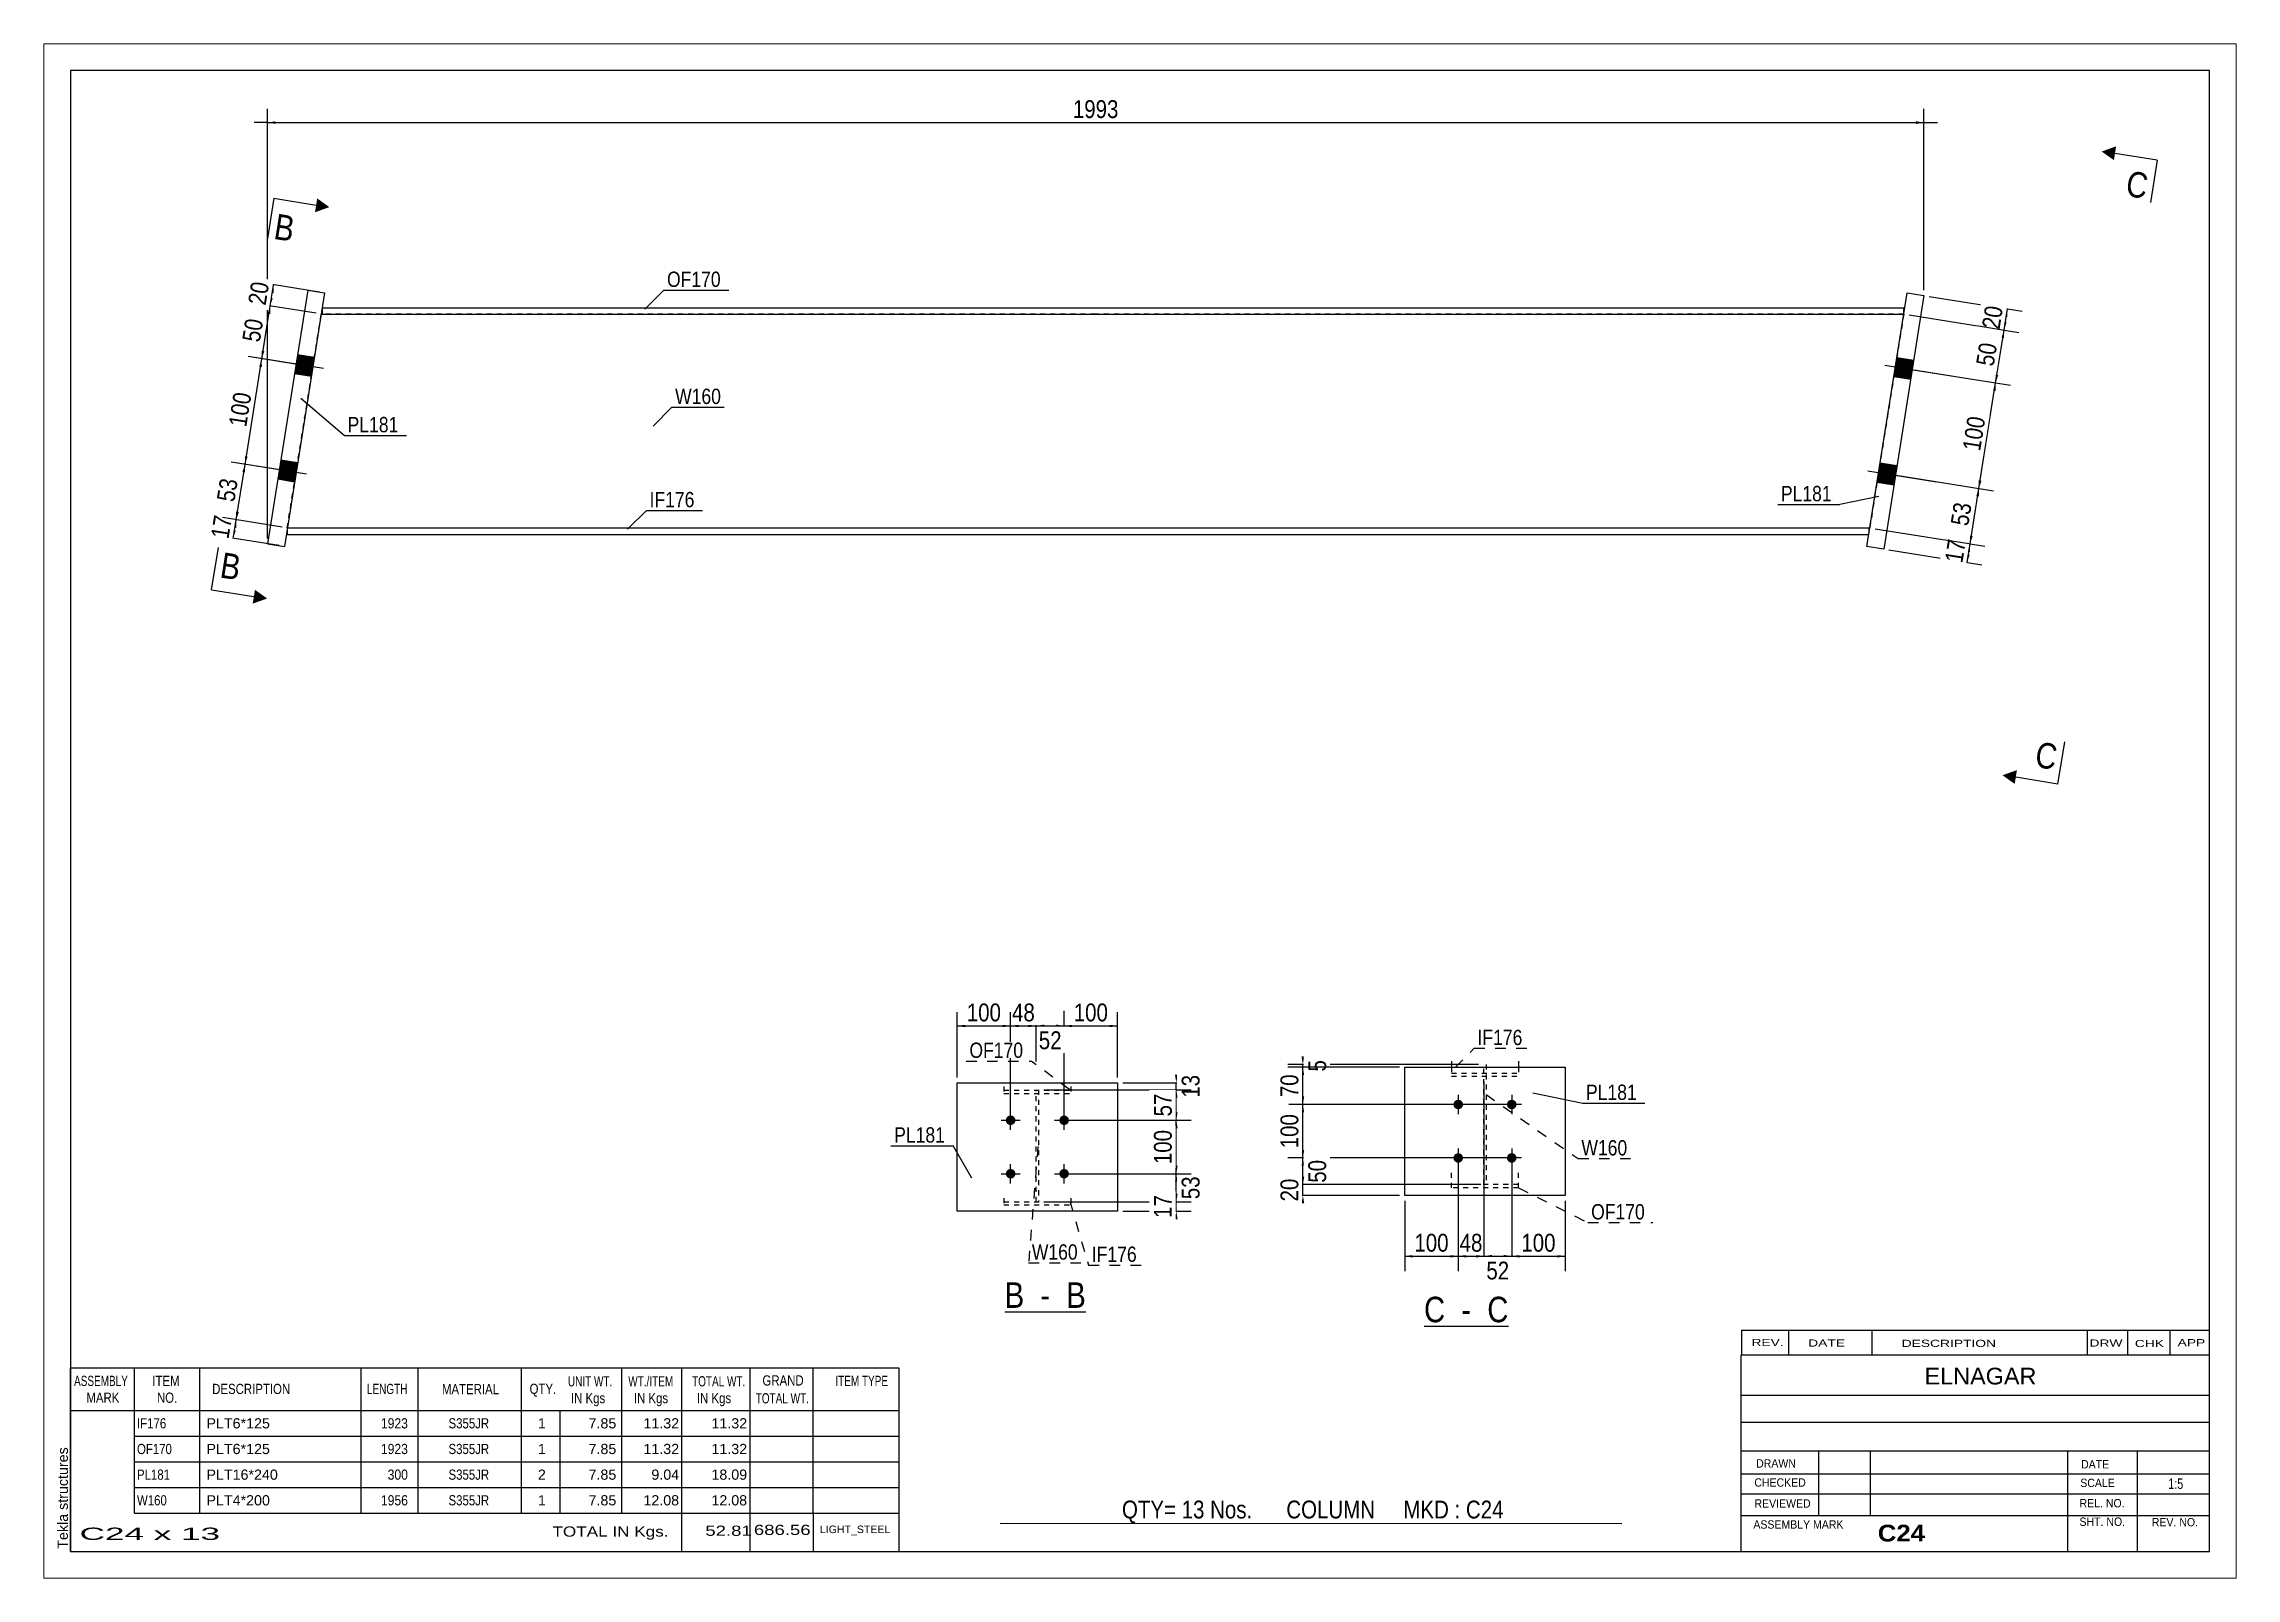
# Paper-space layout 'Layout1' of a CAD drawing. Header units: millimetres. Extents: x 0 to 410, y 0 to 287.
# The model-space entities are those that its viewports show. They can reach past a viewport. Long polylines and large blocks are cut down to what shows.
import ezdxf

# ---------------------------------------------------------------- set-up
doc = ezdxf.new("R2010")
doc.units = ezdxf.units.MM
doc.linetypes.add('DXK_LINE_DOT1', pattern=[1.8814, 0.9407, -0.9407])
doc.linetypes.add('DXK_LINE_DOT2', pattern=[3.9198, 1.9599, -1.9599])
doc.layers.add('Viewport layer', color=7, linetype='Continuous', plot=False)
doc.styles.add('Arial', font='ARIAL.TTF', dxfattribs={"height": 0.2})
doc.styles.add('Arial Bold', font='ARIALBD.TTF', dxfattribs={"height": 0.2})
doc.styles.add('Arial Narrow', font='ARIALN.TTF', dxfattribs={"height": 0.2})

# ---------------------------------------------------------------- blocks, each defined once
blk = doc.blocks.new('Unknown-623536278-1210')
at = {"color": 5, "linetype": 'Continuous'}
for p, q in [((163.91, 85.55), (-236.09, 85.55)), ((-236.09, 85.55), (-236.09, -191.45)), ((163.91, -191.45), (163.91, 85.55)), ((-236.09, -191.45), (163.91, -191.45))]:
    blk.add_line(p, q, dxfattribs=at)
at = {"color": 174, "linetype": 'Continuous', "style": 'Arial'}
blk.add_text('Tekla structures', height=1.9102, rotation=90, dxfattribs=at).set_placement((-236.59, -190.95))
blk = doc.blocks.new('Unknown-623536278-13 - 1519')
at = {"color": 7, "linetype": 'Continuous'}
blk.add_line((-61.39, -146.64), (-46.22, -146.64), dxfattribs=at)
at = {"color": 0, "linetype": 'Continuous'}
blk.add_wipeout([(-57.74, -145.89), (-57.74, -140.89), (-61.39, -140.89), (-61.39, -145.89)], dxfattribs=at)
blk.add_wipeout([(-51.37, -145.89), (-51.37, -140.89), (-56.24, -140.89), (-56.24, -145.89)], dxfattribs=at)
at = {"color": 6, "linetype": 'Continuous', "style": 'Arial Narrow'}
for s, height, p in [('B', 4.77, (-61.39, -145.89)), (' - ', 4.772, (-56.24, -145.89))]:
    blk.add_text(s, height=height, dxfattribs=at).set_placement(p)
at = {"color": 0, "linetype": 'Continuous'}
blk.add_wipeout([(-46.22, -145.89), (-46.22, -140.89), (-49.87, -140.89), (-49.87, -145.89)], dxfattribs=at)
at = {"color": 6, "linetype": 'Continuous', "style": 'Arial Narrow'}
blk.add_text('B', height=4.77, dxfattribs=at).set_placement((-49.87, -145.89))
blk = doc.blocks.new('Unknown-623536278-14 - 1638')
at = {"color": 7, "linetype": 'Continuous'}
blk.add_line((17.03, -149.33), (32.81, -149.33), dxfattribs=at)
at = {"color": 0, "linetype": 'Continuous'}
blk.add_wipeout([(20.99, -148.58), (20.99, -143.58), (17.03, -143.58), (17.03, -148.58)], dxfattribs=at)
blk.add_wipeout([(27.36, -148.58), (27.36, -143.58), (22.49, -143.58), (22.49, -148.58)], dxfattribs=at)
at = {"color": 6, "linetype": 'Continuous', "style": 'Arial Narrow'}
for s, height, p in [('C', 4.77, (17.03, -148.58)), (' - ', 4.772, (22.49, -148.58))]:
    blk.add_text(s, height=height, dxfattribs=at).set_placement(p)
at = {"color": 0, "linetype": 'Continuous'}
blk.add_wipeout([(32.81, -148.58), (32.81, -143.58), (28.86, -143.58), (28.86, -148.58)], dxfattribs=at)
at = {"color": 6, "linetype": 'Continuous', "style": 'Arial Narrow'}
blk.add_text('C', height=4.77, dxfattribs=at).set_placement((28.86, -148.58))
blk = doc.blocks.new('Bolt-623536278-1339 - 1337')
at = {"linetype": 'Continuous'}
for points in [[(-193.65, 32.4), (-194.22, 28.85), (-191.06, 28.35), (-190.49, 31.9)], [(-193.65, 32.4), (-194.22, 28.85), (-191.06, 28.35), (-190.49, 31.9)], [(-196.79, 12.65), (-197.36, 9.1), (-194.2, 8.59), (-193.63, 12.15)], [(-196.79, 12.65), (-197.36, 9.1), (-194.2, 8.59), (-193.63, 12.15)]]:
    blk.add_hatch(color=3, dxfattribs=at).paths.add_polyline_path(points)
at = {"color": 3, "linetype": 'Continuous'}
for p, q in [((-188.8, 29.81), (-201.64, 31.85)), ((-188.8, 29.81), (-201.64, 31.85)), ((-191.06, 28.35), (-194.22, 28.85)), ((-191.06, 28.35), (-194.22, 28.85)), ((-190.49, 31.9), (-193.65, 32.4)), ((-190.49, 31.9), (-193.65, 32.4)), ((-193.63, 12.15), (-196.79, 12.65)), ((-193.63, 12.15), (-196.79, 12.65)), ((-191.94, 10.06), (-204.78, 12.1)), ((-191.94, 10.06), (-204.78, 12.1)), ((-194.2, 8.59), (-197.36, 9.1)), ((-194.2, 8.59), (-197.36, 9.1))]:
    blk.add_line(p, q, dxfattribs=at)
blk = doc.blocks.new('Bolt-623536278-1340 - 1337')
at = {"linetype": 'Continuous'}
for points in [[(105.45, 31.9), (104.89, 28.35), (108.05, 27.84), (108.61, 31.4)], [(105.45, 31.9), (104.89, 28.35), (108.05, 27.84), (108.61, 31.4)], [(102.31, 12.15), (101.75, 8.59), (104.91, 8.09), (105.47, 11.65)], [(102.31, 12.15), (101.75, 8.59), (104.91, 8.09), (105.47, 11.65)]]:
    blk.add_hatch(color=3, dxfattribs=at).paths.add_polyline_path(points)
at = {"color": 3, "linetype": 'Continuous'}
for p, q in [((103.19, 30.44), (116.03, 28.4)), ((103.19, 30.44), (116.03, 28.4)), ((105.45, 31.9), (108.61, 31.4)), ((105.45, 31.9), (108.61, 31.4)), ((104.89, 28.35), (108.05, 27.84)), ((104.89, 28.35), (108.05, 27.84)), ((100.05, 10.69), (112.89, 8.64)), ((100.05, 10.69), (112.89, 8.64)), ((101.75, 8.59), (104.91, 8.09)), ((101.75, 8.59), (104.91, 8.09)), ((102.31, 12.15), (105.47, 11.65)), ((102.31, 12.15), (105.47, 11.65))]:
    blk.add_line(p, q, dxfattribs=at)
blk = doc.blocks.new('Part-623536278-1345 - 1337')
at = {"color": 7, "linetype": 'DXK_LINE_DOT1'}
for p, q in [((-195.57, 0), (-189.2, 40)), ((-44.42, 40), (-189.05, 40)), ((106.74, 40), (-44.32, 40)), ((106.74, 40), (100.38, 0)), ((-195.57, 0), (-44.42, 0)), ((-44.32, 0), (100.22, 0))]:
    blk.add_line(p, q, dxfattribs=at)
at = {"color": 2, "linetype": 'Continuous'}
for p, q in [((-189.05, 40), (-189.2, 40)), ((100.22, 0), (100.38, 0))]:
    blk.add_line(p, q, dxfattribs=at)
blk = doc.blocks.new('Part-623536278-1367 - 1337')
at = {"color": 2, "linetype": 'Continuous'}
for p, q in [((-191.74, 44.45), (-199.27, -2.95)), ((-188.58, 43.95), (-196.11, -3.45)), ((-191.74, 44.45), (-188.58, 43.95)), ((-199.27, -2.95), (-196.11, -3.45))]:
    blk.add_line(p, q, dxfattribs=at)
blk = doc.blocks.new('Part-623536278-1372 - 1337')
at = {"color": 2, "linetype": 'Continuous'}
for p, q in [((99.83, -3.45), (107.37, 43.95)), ((110.53, 43.45), (102.99, -3.96)), ((107.37, 43.95), (110.53, 43.45)), ((102.99, -3.96), (99.83, -3.45))]:
    blk.add_line(p, q, dxfattribs=at)
blk = doc.blocks.new('Part-623536278-1394 - 1337')
at = {"color": 2, "linetype": 'Continuous'}
for p, q in [((-195.57, 0), (-44.42, 0)), ((-195.57, 0), (-195.57, -1.2)), ((-44.32, 0), (100.22, 0)), ((100.22, 0), (100.22, -1)), ((-195.57, -1.2), (-44.42, -1.2)), ((-44.32, -1.2), (100.19, -1.2))]:
    blk.add_line(p, q, dxfattribs=at)
at = {"color": 7, "linetype": 'DXK_LINE_DOT1'}
for p, q in [((100.19, -1.2), (100.22, -1.2)), ((100.22, -1.2), (100.22, -1))]:
    blk.add_line(p, q, dxfattribs=at)
blk = doc.blocks.new('Part-623536278-1416 - 1337')
at = {"color": 7, "linetype": 'DXK_LINE_DOT1'}
for q in [(-189.01, 41.2), (-189.05, 41)]:
    blk.add_line((-189.05, 41.2), q, dxfattribs=at)
at = {"color": 2, "linetype": 'Continuous'}
for p, q in [((-189.01, 41.2), (-44.42, 41.2)), ((-44.32, 41.2), (106.74, 41.2)), ((106.74, 40), (106.74, 41.2)), ((-189.05, 41), (-189.05, 40)), ((-189.05, 40), (-44.42, 40)), ((-44.32, 40), (106.74, 40))]:
    blk.add_line(p, q, dxfattribs=at)
blk = doc.blocks.new('Bolt-623536278-1521 - 1519')
at = {"linetype": 'Continuous'}
for points in [[(-61.18, -110.8, -1), (-59.38, -110.8, -1)], [(-51.18, -110.8, -1), (-49.38, -110.8, -1)], [(-61.18, -120.8, -1), (-59.38, -120.8, -1)], [(-51.18, -120.8, -1), (-49.38, -120.8, -1)]]:
    blk.add_hatch(color=3, dxfattribs=at).paths.add_polyline_path(points)
at = {"color": 3, "linetype": 'Continuous'}
for p, q in [((-60.28, -112.6), (-60.28, -109)), ((-50.28, -112.6), (-50.28, -109)), ((-62.08, -110.8), (-58.48, -110.8)), ((-52.08, -110.8), (-48.48, -110.8)), ((-62.08, -120.8), (-58.48, -120.8)), ((-60.28, -122.6), (-60.28, -119)), ((-52.08, -120.8), (-48.48, -120.8)), ((-50.28, -122.6), (-50.28, -119))]:
    blk.add_line(p, q, dxfattribs=at)
blk = doc.blocks.new('Part-623536278-1526 - 1519')
at = {"color": 7, "linetype": 'DXK_LINE_DOT1'}
for p, q in [((-61.53, -104.48), (-61.53, -105.79)), ((-61.53, -105.19), (-49.03, -105.19)), ((-61.53, -105.79), (-49.03, -105.79)), ((-49.03, -104.48), (-49.03, -105.79))]:
    blk.add_line(p, q, dxfattribs=at)
blk = doc.blocks.new('Part-623536278-1542 - 1519')
at = {"color": 7, "linetype": 'DXK_LINE_DOT1'}
for p, q in [((-55.48, -126.05), (-55.48, -105.09)), ((-55.48, -105.8), (-55.08, -105.8)), ((-55.08, -105.09), (-55.08, -126.05))]:
    blk.add_line(p, q, dxfattribs=at)
blk = doc.blocks.new('Part-623536278-1531 - 1519')
at = {"color": 7, "linetype": 'DXK_LINE_DOT1'}
for p, q in [((-61.53, -125.34), (-61.53, -126.64)), ((-61.53, -126.05), (-49.03, -126.05)), ((-61.53, -126.64), (-49.03, -126.64)), ((-49.03, -125.34), (-49.03, -126.64))]:
    blk.add_line(p, q, dxfattribs=at)
blk = doc.blocks.new('Part-623536278-1537 - 1519')
at = {"color": 2, "linetype": 'Continuous'}
for p, q in [((-70.28, -127.8), (-70.28, -103.8)), ((-70.28, -103.8), (-40.28, -103.8)), ((-40.28, -103.8), (-40.28, -127.8)), ((-40.28, -127.8), (-70.28, -127.8))]:
    blk.add_line(p, q, dxfattribs=at)
blk = doc.blocks.new('Part-623536278-1644 - 1638')
at = {"color": 7, "linetype": 'DXK_LINE_DOT1'}
for p, q in [((22.18, -123.44), (22.18, -120.63)), ((34.68, -122.84), (22.18, -122.84)), ((34.68, -123.44), (34.68, -120.63)), ((34.68, -123.44), (22.18, -123.44))]:
    blk.add_line(p, q, dxfattribs=at)
blk = doc.blocks.new('Part-623536278-1649 - 1638')
at = {"color": 2, "linetype": 'Continuous'}
for p, q in [((22.18, -99.77), (22.18, -100.85)), ((34.68, -99.77), (34.68, -100.85))]:
    blk.add_line(p, q, dxfattribs=at)
at = {"color": 7, "linetype": 'DXK_LINE_DOT1'}
for p, q in [((22.18, -100.85), (22.18, -102.58)), ((22.18, -101.99), (34.68, -101.99)), ((34.68, -100.85), (34.68, -102.58)), ((22.18, -102.58), (34.68, -102.58))]:
    blk.add_line(p, q, dxfattribs=at)
blk = doc.blocks.new('Part-623536278-1654 - 1638')
at = {"color": 2, "linetype": 'Continuous'}
for p, q in [((13.43, -124.85), (13.43, -100.85)), ((13.43, -100.85), (43.43, -100.85)), ((43.43, -100.85), (43.43, -124.85)), ((43.43, -124.85), (13.43, -124.85))]:
    blk.add_line(p, q, dxfattribs=at)
blk = doc.blocks.new('Part-623536278-1660 - 1638')
at = {"color": 7, "linetype": 'DXK_LINE_DOT1'}
for p, q in [((28.23, -122.84), (28.23, -100.37)), ((28.63, -100.37), (28.63, -122.84)), ((28.63, -102.59), (28.23, -102.59))]:
    blk.add_line(p, q, dxfattribs=at)
blk = doc.blocks.new('Bolt-623536278-1661 - 1638')
at = {"linetype": 'Continuous'}
for points in [[(24.33, -107.85, -1), (22.53, -107.85, -1)], [(34.33, -107.85, -1), (32.53, -107.85, -1)], [(24.33, -117.85, -1), (22.53, -117.85, -1)], [(34.33, -117.85, -1), (32.53, -117.85, -1)]]:
    blk.add_hatch(color=3, dxfattribs=at).paths.add_polyline_path(points)
at = {"color": 3, "linetype": 'Continuous'}
for p, q in [((23.43, -106.05), (23.43, -109.65)), ((33.43, -106.05), (33.43, -109.65)), ((25.23, -107.85), (21.63, -107.85)), ((35.23, -107.85), (31.63, -107.85)), ((25.23, -117.85), (21.63, -117.85)), ((23.43, -116.05), (23.43, -119.65)), ((35.23, -117.85), (31.63, -117.85)), ((33.43, -116.05), (33.43, -119.65))]:
    blk.add_line(p, q, dxfattribs=at)
blk = doc.blocks.new('StraightDimension-623536278-3713 - 1337')
at = {"linetype": 'Continuous'}
for points in [[(118.66, -4.43), (119.14, -2.98), (119.16, -4.5)], [(119.08, -5), (118.6, -6.44), (118.58, -4.92)]]:
    blk.add_hatch(color=4, dxfattribs=at).paths.add_polyline_path(points)
at = {"color": 4, "linetype": 'Continuous'}
for p, q in [((101.37, -0.16), (121.91, -3.42)), ((118.6, -6.44), (119.14, -2.98)), ((103.98, -4.11), (121.36, -6.88))]:
    blk.add_line(p, q, dxfattribs=at)
at = {"color": 0}
blk.add_wipeout([(119.17, -1.89), (114.33, -1.12), (113.44, -6.72), (118.28, -7.49)], dxfattribs=at)
at = {"color": 4, "style": 'Arial Narrow'}
blk.add_text('17', height=3.34, rotation=80.9647, dxfattribs=at).set_placement((117.7, -6.68))
blk = doc.blocks.new('StraightDimension-623536278-3299 - 1337')
at = {"linetype": 'Continuous'}
for points in [[(-205.61, 0.08), (-205.12, 1.52), (-205.11, 0)], [(-205.19, -0.49), (-205.67, -1.93), (-205.68, -0.41)]]:
    blk.add_hatch(color=4, dxfattribs=at).paths.add_polyline_path(points)
at = {"color": 4, "linetype": 'Continuous'}
for p, q in [((-196.55, 0.16), (-207.69, 1.93)), ((-205.67, -1.93), (-205.12, 1.52)), ((-197.1, -3.3), (-208.24, -1.53))]:
    blk.add_line(p, q, dxfattribs=at)
at = {"color": 0}
blk.add_wipeout([(-205.1, 2.61), (-209.94, 3.38), (-210.83, -2.21), (-205.99, -2.98)], dxfattribs=at)
at = {"color": 4, "style": 'Arial Narrow'}
blk.add_text('17', height=3.34, rotation=80.9647, dxfattribs=at).set_placement((-206.57, -2.18))
blk = doc.blocks.new('StraightDimension-623536278-3298 - 1337')
at = {"linetype": 'Continuous'}
for points in [[(-203.96, 10.45), (-203.47, 11.89), (-203.46, 10.37)], [(-204.64, 2.96), (-205.12, 1.52), (-205.14, 3.04)]]:
    blk.add_hatch(color=4, dxfattribs=at).paths.add_polyline_path(points)
at = {"color": 4, "linetype": 'Continuous'}
for p, q in [((-194.9, 10.53), (-206.04, 12.3)), ((-205.12, 1.52), (-203.47, 11.89)), ((-196.55, 0.16), (-207.69, 1.93))]:
    blk.add_line(p, q, dxfattribs=at)
at = {"color": 0}
blk.add_wipeout([(-204, 9.53), (-208.84, 10.3), (-209.73, 4.7), (-204.89, 3.93)], dxfattribs=at)
at = {"color": 4, "style": 'Arial Narrow'}
blk.add_text('53', height=3.34, rotation=80.9647, dxfattribs=at).set_placement((-205.47, 4.73))
blk = doc.blocks.new('StraightDimension-623536278-3296 - 1337')
at = {"linetype": 'Continuous'}
for points in [[(-199.25, 40.08), (-198.76, 41.52), (-198.75, 40)], [(-199.85, 33.09), (-200.33, 31.64), (-200.34, 33.16)]]:
    blk.add_hatch(color=4, dxfattribs=at).paths.add_polyline_path(points)
at = {"color": 4, "linetype": 'Continuous'}
for p, q in [((-190.19, 40.16), (-201.33, 41.93)), ((-200.33, 31.64), (-198.76, 41.52)), ((-191.76, 30.28), (-202.9, 32.05))]:
    blk.add_line(p, q, dxfattribs=at)
at = {"color": 0}
blk.add_wipeout([(-199.25, 39.4), (-204.09, 40.17), (-204.98, 34.58), (-200.14, 33.81)], dxfattribs=at)
at = {"color": 4, "style": 'Arial Narrow'}
blk.add_text('50', height=3.34, rotation=80.9647, dxfattribs=at).set_placement((-200.72, 34.61))
blk = doc.blocks.new('StraightDimension-623536278-2637 - 1337')
at = {"linetype": 'Continuous'}
for points in [[(-197.77, 75.57), (-199.27, 75.82), (-197.77, 76.07)], [(109.03, 76.07), (110.53, 75.82), (109.03, 75.57)]]:
    blk.add_hatch(color=4, dxfattribs=at).paths.add_polyline_path(points)
at = {"color": 4, "linetype": 'Continuous'}
for p, q in [((-199.27, -1.95), (-199.27, 78.42)), ((110.53, 44.45), (110.53, 78.42)), ((-199.27, 75.82), (-201.77, 75.82)), ((-199.27, 75.82), (110.53, 75.82)), ((110.53, 75.82), (113.03, 75.82))]:
    blk.add_line(p, q, dxfattribs=at)
at = {"color": 0}
blk.add_wipeout([(-39.41, 75.97), (-39.41, 80.87), (-49.34, 80.87), (-49.34, 75.97)], dxfattribs=at)
at = {"color": 4, "style": 'Arial Narrow'}
blk.add_text('1993', height=3.34, dxfattribs=at).set_placement((-48.64, 76.67))
blk = doc.blocks.new('StraightDimension-623536278-3295 - 1337')
at = {"linetype": 'Continuous'}
for points in [[(-198.62, 44.03), (-198.13, 45.47), (-198.12, 43.95)], [(-198.28, 42.96), (-198.76, 41.52), (-198.77, 43.04)]]:
    blk.add_hatch(color=4, dxfattribs=at).paths.add_polyline_path(points)
at = {"color": 4, "linetype": 'Continuous'}
for p, q in [((-189.56, 44.11), (-200.7, 45.88)), ((-198.76, 41.52), (-198.13, 45.47)), ((-190.19, 40.16), (-201.33, 41.93))]:
    blk.add_line(p, q, dxfattribs=at)
at = {"color": 0}
blk.add_wipeout([(-198.15, 46.32), (-202.99, 47.09), (-203.88, 41.49), (-199.04, 40.72)], dxfattribs=at)
at = {"color": 4, "style": 'Arial Narrow'}
blk.add_text('20', height=3.34, rotation=80.9647, dxfattribs=at).set_placement((-199.62, 41.52))
blk = doc.blocks.new('StraightDimension-623536278-3297 - 1337')
at = {"linetype": 'Continuous'}
for points in [[(-200.82, 30.2), (-200.33, 31.64), (-200.32, 30.12)], [(-202.99, 13.33), (-203.47, 11.89), (-203.49, 13.41)]]:
    blk.add_hatch(color=4, dxfattribs=at).paths.add_polyline_path(points)
at = {"color": 4, "linetype": 'Continuous'}
for p, q in [((-203.47, 11.89), (-200.33, 31.64)), ((-191.76, 30.28), (-202.9, 32.05)), ((-194.9, 10.53), (-206.04, 12.3))]:
    blk.add_line(p, q, dxfattribs=at)
at = {"color": 0}
blk.add_wipeout([(-201.44, 25.64), (-206.28, 26.41), (-207.5, 18.71), (-202.66, 17.94)], dxfattribs=at)
at = {"color": 4, "style": 'Arial Narrow'}
blk.add_text('100', height=3.34, rotation=80.9647, dxfattribs=at).set_placement((-203.25, 18.74))
blk = doc.blocks.new('StraightDimension-623536278-3709 - 1337')
at = {"linetype": 'Continuous'}
for points in [[(125.99, 38.46), (125.51, 37.02), (125.49, 38.54)], [(125.65, 39.52), (126.13, 40.97), (126.14, 39.45)]]:
    blk.add_hatch(color=4, dxfattribs=at).paths.add_polyline_path(points)
at = {"color": 4, "linetype": 'Continuous'}
for p, q in [((111.52, 43.29), (128.9, 40.53)), ((107.73, 39.84), (128.27, 36.58)), ((125.51, 37.02), (126.13, 40.97))]:
    blk.add_line(p, q, dxfattribs=at)
at = {"color": 0}
blk.add_wipeout([(126.12, 41.81), (121.28, 42.58), (120.39, 36.99), (125.23, 36.22)], dxfattribs=at)
at = {"color": 4, "style": 'Arial Narrow'}
blk.add_text('20', height=3.34, rotation=80.9647, dxfattribs=at).set_placement((124.64, 37.02))
blk = doc.blocks.new('StraightDimension-623536278-3710 - 1337')
at = {"linetype": 'Continuous'}
for points in [[(125.02, 35.57), (125.51, 37.02), (125.52, 35.5)], [(124.42, 28.58), (123.93, 27.14), (123.92, 28.66)]]:
    blk.add_hatch(color=4, dxfattribs=at).paths.add_polyline_path(points)
at = {"color": 4, "linetype": 'Continuous'}
for p, q in [((107.73, 39.84), (128.27, 36.58)), ((123.93, 27.14), (125.51, 37.02)), ((106.16, 29.97), (126.7, 26.7))]:
    blk.add_line(p, q, dxfattribs=at)
at = {"color": 0}
blk.add_wipeout([(125.02, 34.9), (120.18, 35.67), (119.29, 30.07), (124.13, 29.3)], dxfattribs=at)
at = {"color": 4, "style": 'Arial Narrow'}
blk.add_text('50', height=3.34, rotation=80.9647, dxfattribs=at).set_placement((123.55, 30.11))
blk = doc.blocks.new('StraightDimension-623536278-3711 - 1337')
at = {"linetype": 'Continuous'}
for points in [[(123.45, 25.7), (123.93, 27.14), (123.95, 25.62)], [(121.28, 8.83), (120.79, 7.39), (120.78, 8.91)]]:
    blk.add_hatch(color=4, dxfattribs=at).paths.add_polyline_path(points)
at = {"color": 4, "linetype": 'Continuous'}
for p, q in [((106.16, 29.97), (126.7, 26.7)), ((120.79, 7.39), (123.93, 27.14)), ((103.02, 10.22), (123.56, 6.95))]:
    blk.add_line(p, q, dxfattribs=at)
at = {"color": 0}
blk.add_wipeout([(122.83, 21.14), (117.99, 21.91), (116.76, 14.21), (121.6, 13.44)], dxfattribs=at)
at = {"color": 4, "style": 'Arial Narrow'}
blk.add_text('100', height=3.34, rotation=80.9647, dxfattribs=at).set_placement((121.02, 14.24))
blk = doc.blocks.new('StraightDimension-623536278-3712 - 1337')
at = {"linetype": 'Continuous'}
for points in [[(120.31, 5.95), (120.79, 7.39), (120.81, 5.87)], [(119.63, -1.54), (119.14, -2.98), (119.13, -1.46)]]:
    blk.add_hatch(color=4, dxfattribs=at).paths.add_polyline_path(points)
at = {"color": 4, "linetype": 'Continuous'}
for p, q in [((103.02, 10.22), (123.56, 6.95)), ((119.14, -2.98), (120.79, 7.39)), ((101.37, -0.16), (121.91, -3.42))]:
    blk.add_line(p, q, dxfattribs=at)
at = {"color": 0}
blk.add_wipeout([(120.27, 5.02), (115.43, 5.79), (114.54, 0.2), (119.38, -0.57)], dxfattribs=at)
at = {"color": 4, "style": 'Arial Narrow'}
blk.add_text('53', height=3.34, rotation=80.9647, dxfattribs=at).set_placement((118.79, 0.23))
blk = doc.blocks.new('StraightDimension-623536278-2905 - 1519')
at = {"linetype": 'Continuous'}
for points in [[(-29.55, -122.3), (-29.3, -120.8), (-29.05, -122.3)], [(-29.05, -124.55), (-29.3, -126.05), (-29.55, -124.55)]]:
    blk.add_hatch(color=4, dxfattribs=at).paths.add_polyline_path(points)
at = {"color": 4, "linetype": 'Continuous'}
for p, q in [((-49.28, -120.8), (-26.7, -120.8)), ((-29.3, -126.05), (-29.3, -120.8)), ((-54.08, -126.05), (-26.7, -126.05))]:
    blk.add_line(p, q, dxfattribs=at)
at = {"color": 0}
blk.add_wipeout([(-24.25, -120.59), (-29.15, -120.59), (-29.15, -126.26), (-24.25, -126.26)], dxfattribs=at)
at = {"color": 4, "style": 'Arial Narrow'}
blk.add_text('53', height=3.34, rotation=90.0002, dxfattribs=at).set_placement((-24.95, -125.56))
blk = doc.blocks.new('StraightDimension-623536278-1545 - 1519')
at = {"linetype": 'Continuous'}
for points in [[(-48.78, -93.4), (-50.28, -93.15), (-48.78, -92.9)], [(-41.78, -92.9), (-40.28, -93.15), (-41.78, -93.4)]]:
    blk.add_hatch(color=4, dxfattribs=at).paths.add_polyline_path(points)
at = {"color": 4, "linetype": 'Continuous'}
for p, q in [((-50.28, -109.8), (-50.28, -90.55)), ((-50.28, -93.15), (-40.28, -93.15)), ((-40.28, -102.8), (-40.28, -90.55))]:
    blk.add_line(p, q, dxfattribs=at)
at = {"color": 0}
blk.add_wipeout([(-41.38, -93), (-41.38, -88.1), (-49.18, -88.1), (-49.18, -93)], dxfattribs=at)
at = {"color": 4, "style": 'Arial Narrow'}
blk.add_text('100', height=3.34, dxfattribs=at).set_placement((-48.48, -92.3))
blk = doc.blocks.new('StraightDimension-623536278-1555 - 1519')
at = {"linetype": 'Continuous'}
for points in [[(-53.98, -93.4), (-55.48, -93.15), (-53.98, -92.9)], [(-51.78, -92.9), (-50.28, -93.15), (-51.78, -93.4)]]:
    blk.add_hatch(color=4, dxfattribs=at).paths.add_polyline_path(points)
at = {"color": 4, "linetype": 'Continuous'}
for p, q in [((-55.48, -99.82), (-55.48, -90.35)), ((-55.48, -93.15), (-50.28, -93.15)), ((-50.28, -109.8), (-50.28, -90.35))]:
    blk.add_line(p, q, dxfattribs=at)
at = {"color": 0}
blk.add_wipeout([(-50.05, -98.2), (-50.05, -93.3), (-55.72, -93.3), (-55.72, -98.2)], dxfattribs=at)
at = {"color": 4, "style": 'Arial Narrow'}
blk.add_text('52', height=3.34, dxfattribs=at).set_placement((-55.02, -97.5))
blk = doc.blocks.new('StraightDimension-623536278-1565 - 1519')
at = {"linetype": 'Continuous'}
for points in [[(-58.78, -93.4), (-60.28, -93.15), (-58.78, -92.9)], [(-56.98, -92.9), (-55.48, -93.15), (-56.98, -93.4)]]:
    blk.add_hatch(color=4, dxfattribs=at).paths.add_polyline_path(points)
at = {"color": 4, "linetype": 'Continuous'}
for p, q in [((-60.28, -109.8), (-60.28, -90.55)), ((-60.28, -93.15), (-55.48, -93.15)), ((-55.48, -99.82), (-55.48, -90.55))]:
    blk.add_line(p, q, dxfattribs=at)
at = {"color": 0}
blk.add_wipeout([(-55.05, -93), (-55.05, -88.1), (-60.72, -88.1), (-60.72, -93)], dxfattribs=at)
at = {"color": 4, "style": 'Arial Narrow'}
blk.add_text('48', height=3.34, dxfattribs=at).set_placement((-60.02, -92.3))
blk = doc.blocks.new('StraightDimension-623536278-2906 - 1519')
at = {"linetype": 'Continuous'}
for points in [[(-29.05, -124.55), (-29.3, -126.05), (-29.55, -124.55)], [(-29.55, -129.3), (-29.3, -127.8), (-29.05, -129.3)]]:
    blk.add_hatch(color=4, dxfattribs=at).paths.add_polyline_path(points)
at = {"color": 4, "linetype": 'Continuous'}
for p, q in [((-54.08, -126.05), (-26.5, -126.05)), ((-29.3, -127.8), (-29.3, -126.05)), ((-39.28, -127.8), (-26.5, -127.8))]:
    blk.add_line(p, q, dxfattribs=at)
at = {"color": 0}
blk.add_wipeout([(-29.45, -124.09), (-34.35, -124.09), (-34.35, -129.76), (-29.45, -129.76)], dxfattribs=at)
at = {"color": 4, "style": 'Arial Narrow'}
blk.add_text('17', height=3.34, rotation=90.0002, dxfattribs=at).set_placement((-30.15, -129.06))
blk = doc.blocks.new('StraightDimension-623536278-1573 - 1519')
at = {"linetype": 'Continuous'}
for points in [[(-68.78, -93.4), (-70.28, -93.15), (-68.78, -92.9)], [(-61.78, -92.9), (-60.28, -93.15), (-61.78, -93.4)]]:
    blk.add_hatch(color=4, dxfattribs=at).paths.add_polyline_path(points)
at = {"color": 4, "linetype": 'Continuous'}
for p, q in [((-70.28, -102.8), (-70.28, -90.55)), ((-70.28, -93.15), (-60.28, -93.15)), ((-60.28, -109.8), (-60.28, -90.55))]:
    blk.add_line(p, q, dxfattribs=at)
at = {"color": 0}
blk.add_wipeout([(-61.38, -93), (-61.38, -88.1), (-69.18, -88.1), (-69.18, -93)], dxfattribs=at)
at = {"color": 4, "style": 'Arial Narrow'}
blk.add_text('100', height=3.34, dxfattribs=at).set_placement((-68.48, -92.3))
blk = doc.blocks.new('StraightDimension-623536278-2902 - 1519')
at = {"linetype": 'Continuous'}
for points in [[(-29.05, -102.3), (-29.3, -103.8), (-29.55, -102.3)], [(-29.55, -106.59), (-29.3, -105.09), (-29.05, -106.59)]]:
    blk.add_hatch(color=4, dxfattribs=at).paths.add_polyline_path(points)
at = {"color": 4, "linetype": 'Continuous'}
for p, q in [((-54.08, -105.09), (-26.7, -105.09)), ((-39.28, -103.8), (-26.7, -103.8)), ((-29.3, -105.09), (-29.3, -103.8))]:
    blk.add_line(p, q, dxfattribs=at)
at = {"color": 0}
blk.add_wipeout([(-24.25, -101.61), (-29.15, -101.61), (-29.15, -107.28), (-24.25, -107.28)], dxfattribs=at)
at = {"color": 4, "style": 'Arial Narrow'}
blk.add_text('13', height=3.34, rotation=90.0002, dxfattribs=at).set_placement((-24.95, -106.58))
blk = doc.blocks.new('StraightDimension-623536278-2903 - 1519')
at = {"linetype": 'Continuous'}
for points in [[(-29.55, -106.59), (-29.3, -105.09), (-29.05, -106.59)], [(-29.05, -109.3), (-29.3, -110.8), (-29.55, -109.3)]]:
    blk.add_hatch(color=4, dxfattribs=at).paths.add_polyline_path(points)
at = {"color": 4, "linetype": 'Continuous'}
for p, q in [((-54.08, -105.09), (-26.5, -105.09)), ((-29.3, -110.8), (-29.3, -105.09)), ((-49.28, -110.8), (-26.5, -110.8))]:
    blk.add_line(p, q, dxfattribs=at)
at = {"color": 0}
blk.add_wipeout([(-29.45, -105.11), (-34.35, -105.11), (-34.35, -110.78), (-29.45, -110.78)], dxfattribs=at)
at = {"color": 4, "style": 'Arial Narrow'}
blk.add_text('57', height=3.34, rotation=90.0002, dxfattribs=at).set_placement((-30.15, -110.08))
blk = doc.blocks.new('StraightDimension-623536278-2904 - 1519')
at = {"linetype": 'Continuous'}
for points in [[(-29.55, -112.3), (-29.3, -110.8), (-29.05, -112.3)], [(-29.05, -119.3), (-29.3, -120.8), (-29.55, -119.3)]]:
    blk.add_hatch(color=4, dxfattribs=at).paths.add_polyline_path(points)
at = {"color": 4, "linetype": 'Continuous'}
for p, q in [((-49.28, -110.8), (-26.5, -110.8)), ((-29.3, -120.8), (-29.3, -110.8)), ((-49.28, -120.8), (-26.5, -120.8))]:
    blk.add_line(p, q, dxfattribs=at)
at = {"color": 0}
blk.add_wipeout([(-29.45, -111.9), (-34.35, -111.9), (-34.35, -119.7), (-29.45, -119.7)], dxfattribs=at)
at = {"color": 4, "style": 'Arial Narrow'}
blk.add_text('100', height=3.34, rotation=90.0002, dxfattribs=at).set_placement((-30.15, -119))
blk = doc.blocks.new('StraightDimension-623536278-2395 - 1638')
at = {"linetype": 'Continuous'}
for points in [[(24.93, -136.48), (23.43, -136.23), (24.93, -135.98)], [(26.73, -135.98), (28.23, -136.23), (26.73, -136.48)]]:
    blk.add_hatch(color=4, dxfattribs=at).paths.add_polyline_path(points)
at = {"color": 4, "linetype": 'Continuous'}
for p, q in [((28.23, -103.59), (28.23, -139.03)), ((23.43, -118.85), (23.43, -139.03)), ((23.43, -136.23), (28.23, -136.23))]:
    blk.add_line(p, q, dxfattribs=at)
at = {"color": 0}
blk.add_wipeout([(28.66, -136.08), (28.66, -131.18), (22.99, -131.18), (22.99, -136.08)], dxfattribs=at)
at = {"color": 4, "style": 'Arial Narrow'}
blk.add_text('48', height=3.34, dxfattribs=at).set_placement((23.69, -135.38))
blk = doc.blocks.new('StraightDimension-623536278-2393 - 1638')
at = {"linetype": 'Continuous'}
for points in [[(34.93, -136.48), (33.43, -136.23), (34.93, -135.98)], [(41.93, -135.98), (43.43, -136.23), (41.93, -136.48)]]:
    blk.add_hatch(color=4, dxfattribs=at).paths.add_polyline_path(points)
at = {"color": 4, "linetype": 'Continuous'}
for p, q in [((33.43, -118.85), (33.43, -139.03)), ((43.43, -125.85), (43.43, -139.03)), ((33.43, -136.23), (43.43, -136.23))]:
    blk.add_line(p, q, dxfattribs=at)
at = {"color": 0}
blk.add_wipeout([(42.33, -136.08), (42.33, -131.18), (34.53, -131.18), (34.53, -136.08)], dxfattribs=at)
at = {"color": 4, "style": 'Arial Narrow'}
blk.add_text('100', height=3.34, dxfattribs=at).set_placement((35.23, -135.38))
blk = doc.blocks.new('StraightDimension-623536278-2394 - 1638')
at = {"linetype": 'Continuous'}
for points in [[(29.73, -136.48), (28.23, -136.23), (29.73, -135.98)], [(31.93, -135.98), (33.43, -136.23), (31.93, -136.48)]]:
    blk.add_hatch(color=4, dxfattribs=at).paths.add_polyline_path(points)
at = {"color": 4, "linetype": 'Continuous'}
for p, q in [((28.23, -103.59), (28.23, -138.83)), ((33.43, -118.85), (33.43, -138.83)), ((28.23, -136.23), (33.43, -136.23))]:
    blk.add_line(p, q, dxfattribs=at)
at = {"color": 0}
blk.add_wipeout([(33.66, -141.28), (33.66, -136.38), (27.99, -136.38), (27.99, -141.28)], dxfattribs=at)
at = {"color": 4, "style": 'Arial Narrow'}
blk.add_text('52', height=3.34, dxfattribs=at).set_placement((28.69, -140.58))
blk = doc.blocks.new('StraightDimension-623536278-2396 - 1638')
at = {"linetype": 'Continuous'}
for points in [[(14.93, -136.48), (13.43, -136.23), (14.93, -135.98)], [(21.93, -135.98), (23.43, -136.23), (21.93, -136.48)]]:
    blk.add_hatch(color=4, dxfattribs=at).paths.add_polyline_path(points)
at = {"color": 4, "linetype": 'Continuous'}
for p, q in [((23.43, -118.85), (23.43, -139.03)), ((13.43, -125.85), (13.43, -139.03)), ((13.43, -136.23), (23.43, -136.23))]:
    blk.add_line(p, q, dxfattribs=at)
at = {"color": 0}
blk.add_wipeout([(22.33, -136.08), (22.33, -131.18), (14.53, -131.18), (14.53, -136.08)], dxfattribs=at)
at = {"color": 4, "style": 'Arial Narrow'}
blk.add_text('100', height=3.34, dxfattribs=at).set_placement((15.23, -135.38))
blk = doc.blocks.new('StraightDimension-623536278-2516 - 1638')
at = {"linetype": 'Continuous'}
for points in [[(-5.38, -98.87), (-5.63, -100.37), (-5.88, -98.87)], [(-5.88, -102.35), (-5.63, -100.85), (-5.38, -102.35)]]:
    blk.add_hatch(color=4, dxfattribs=at).paths.add_polyline_path(points)
at = {"color": 4, "linetype": 'Continuous'}
for p, q in [((27.23, -100.37), (-8.43, -100.37)), ((12.43, -100.85), (-8.43, -100.85)), ((-5.63, -100.85), (-5.63, -100.37))]:
    blk.add_line(p, q, dxfattribs=at)
at = {"color": 0}
blk.add_wipeout([(-0.58, -98.84), (-5.48, -98.84), (-5.48, -102.38), (-0.58, -102.38)], dxfattribs=at)
at = {"color": 4, "style": 'Arial Narrow'}
blk.add_text('5', height=3.34, rotation=90.0002, dxfattribs=at).set_placement((-1.28, -101.68))
blk = doc.blocks.new('StraightDimension-623536278-2517 - 1638')
at = {"linetype": 'Continuous'}
for points in [[(-5.88, -102.35), (-5.63, -100.85), (-5.38, -102.35)], [(-5.38, -106.34), (-5.63, -107.84), (-5.88, -106.34)]]:
    blk.add_hatch(color=4, dxfattribs=at).paths.add_polyline_path(points)
at = {"color": 4, "linetype": 'Continuous'}
for p, q in [((12.43, -100.85), (-8.23, -100.85)), ((-5.63, -107.84), (-5.63, -100.85)), ((32.43, -107.84), (-8.23, -107.84))]:
    blk.add_line(p, q, dxfattribs=at)
at = {"color": 0}
blk.add_wipeout([(-5.78, -101.51), (-10.68, -101.51), (-10.68, -107.18), (-5.78, -107.18)], dxfattribs=at)
at = {"color": 4, "style": 'Arial Narrow'}
blk.add_text('70', height=3.34, rotation=90.0002, dxfattribs=at).set_placement((-6.48, -106.48))
blk = doc.blocks.new('StraightDimension-623536278-2518 - 1638')
at = {"linetype": 'Continuous'}
for points in [[(-5.88, -109.34), (-5.63, -107.84), (-5.38, -109.34)], [(-5.38, -116.35), (-5.63, -117.85), (-5.88, -116.35)]]:
    blk.add_hatch(color=4, dxfattribs=at).paths.add_polyline_path(points)
at = {"color": 4, "linetype": 'Continuous'}
for p, q in [((32.43, -107.84), (-8.23, -107.84)), ((-5.63, -117.85), (-5.63, -107.84)), ((32.43, -117.85), (-8.23, -117.85))]:
    blk.add_line(p, q, dxfattribs=at)
at = {"color": 0}
blk.add_wipeout([(-5.78, -108.95), (-10.68, -108.95), (-10.68, -116.74), (-5.78, -116.74)], dxfattribs=at)
at = {"color": 4, "style": 'Arial Narrow'}
blk.add_text('100', height=3.34, rotation=90.0002, dxfattribs=at).set_placement((-6.48, -116.04))
blk = doc.blocks.new('StraightDimension-623536278-2519 - 1638')
at = {"linetype": 'Continuous'}
for points in [[(-5.88, -119.35), (-5.63, -117.85), (-5.38, -119.35)], [(-5.38, -121.34), (-5.63, -122.84), (-5.88, -121.34)]]:
    blk.add_hatch(color=4, dxfattribs=at).paths.add_polyline_path(points)
at = {"color": 4, "linetype": 'Continuous'}
for p, q in [((32.43, -117.85), (-8.43, -117.85)), ((-5.63, -122.84), (-5.63, -117.85)), ((27.63, -122.84), (-8.43, -122.84))]:
    blk.add_line(p, q, dxfattribs=at)
at = {"color": 0}
blk.add_wipeout([(-0.58, -117.51), (-5.48, -117.51), (-5.48, -123.18), (-0.58, -123.18)], dxfattribs=at)
at = {"color": 4, "style": 'Arial Narrow'}
blk.add_text('50', height=3.34, rotation=90.0002, dxfattribs=at).set_placement((-1.28, -122.48))
blk = doc.blocks.new('StraightDimension-623536278-2520 - 1638')
at = {"linetype": 'Continuous'}
for points in [[(-5.38, -121.34), (-5.63, -122.84), (-5.88, -121.34)], [(-5.88, -126.35), (-5.63, -124.85), (-5.38, -126.35)]]:
    blk.add_hatch(color=4, dxfattribs=at).paths.add_polyline_path(points)
at = {"color": 4, "linetype": 'Continuous'}
for p, q in [((27.63, -122.84), (-8.23, -122.84)), ((-5.63, -124.85), (-5.63, -122.84)), ((12.43, -124.85), (-8.23, -124.85))]:
    blk.add_line(p, q, dxfattribs=at)
at = {"color": 0}
blk.add_wipeout([(-5.78, -121.01), (-10.68, -121.01), (-10.68, -126.68), (-5.78, -126.68)], dxfattribs=at)
at = {"color": 4, "style": 'Arial Narrow'}
blk.add_text('20', height=3.34, rotation=90.0002, dxfattribs=at).set_placement((-6.48, -125.98))
blk = doc.blocks.new('CBS_BOM-623536278-3812')
at = {"color": 7, "linetype": 'Continuous'}
for p, q in [((-236.13, -165.08), (-236.13, -157.08)), ((-236.12, -157.08), (-81.2, -157.08)), ((-224.13, -165.08), (-224.13, -157.08)), ((-211.94, -165.08), (-211.94, -157.08)), ((-181.77, -165.08), (-181.77, -157.08)), ((-171.09, -165.08), (-171.09, -157.08)), ((-151.77, -165.08), (-151.77, -157.08)), ((-132.97, -165.08), (-132.97, -157.08)), ((-121.76, -165.08), (-121.76, -157.08)), ((-108.98, -165.08), (-108.98, -157.08)), ((-97.23, -165.08), (-97.23, -157.08)), ((-81.2, -157.08), (-81.21, -165.07)), ((-236.13, -165.08), (-81.2, -165.08)), ((-236.13, -169.88), (-236.13, -165.08)), ((-224.13, -169.88), (-224.13, -165.08)), ((-211.94, -169.88), (-211.94, -165.08)), ((-181.77, -169.88), (-181.77, -165.08)), ((-171.09, -169.88), (-171.09, -165.08)), ((-151.77, -169.88), (-151.77, -165.08)), ((-144.51, -169.88), (-144.51, -165.08)), ((-132.97, -169.88), (-132.97, -165.08)), ((-121.76, -169.88), (-121.76, -165.08)), ((-108.98, -169.88), (-108.98, -165.08)), ((-97.21, -169.88), (-97.21, -165.08)), ((-81.2, -165.08), (-81.2, -169.88)), ((-236.13, -174.68), (-236.13, -169.88)), ((-224.13, -169.88), (-81.2, -169.88)), ((-224.13, -174.68), (-224.13, -169.88)), ((-211.94, -174.68), (-211.94, -169.88)), ((-181.77, -174.68), (-181.77, -169.88)), ((-171.09, -174.68), (-171.09, -169.88)), ((-151.77, -174.68), (-151.77, -169.88)), ((-144.51, -174.68), (-144.51, -169.88)), ((-132.97, -174.68), (-132.97, -169.88)), ((-121.76, -174.68), (-121.76, -169.88)), ((-108.98, -174.68), (-108.98, -169.88)), ((-97.21, -174.68), (-97.21, -169.88)), ((-81.2, -169.88), (-81.2, -174.68)), ((-236.13, -179.48), (-236.13, -174.68)), ((-224.13, -174.68), (-81.2, -174.68)), ((-224.13, -179.48), (-224.13, -174.68)), ((-211.94, -179.48), (-211.94, -174.68)), ((-181.77, -179.48), (-181.77, -174.68)), ((-171.09, -179.48), (-171.09, -174.68)), ((-151.77, -179.48), (-151.77, -174.68)), ((-144.51, -179.48), (-144.51, -174.68)), ((-132.97, -179.48), (-132.97, -174.68)), ((-121.76, -179.48), (-121.76, -174.68)), ((-108.98, -179.48), (-108.98, -174.68)), ((-97.21, -179.48), (-97.21, -174.68)), ((-81.2, -174.68), (-81.2, -179.48)), ((-236.13, -184.28), (-236.13, -179.48)), ((-224.13, -179.48), (-81.2, -179.48)), ((-224.13, -184.28), (-224.13, -179.48)), ((-211.94, -184.28), (-211.94, -179.48)), ((-181.77, -184.28), (-181.77, -179.48)), ((-171.09, -184.28), (-171.09, -179.48)), ((-151.77, -184.28), (-151.77, -179.48)), ((-144.51, -184.28), (-144.51, -179.48)), ((-132.97, -184.28), (-132.97, -179.48)), ((-121.76, -184.28), (-121.76, -179.48)), ((-108.98, -184.28), (-108.98, -179.48)), ((-97.21, -184.28), (-97.21, -179.48)), ((-81.2, -179.48), (-81.2, -184.28)), ((-236.13, -191.48), (-236.13, -184.3)), ((-224.13, -184.28), (-81.2, -184.28)), ((-121.76, -191.48), (-121.76, -184.3)), ((-108.98, -191.48), (-108.98, -184.3)), ((-97.17, -191.48), (-97.17, -184.3)), ((-81.2, -184.28), (-81.2, -191.48)), ((-236.13, -191.48), (-81.2, -191.48))]:
    blk.add_line(p, q, dxfattribs=at)
at = {"color": 3, "linetype": 'Continuous', "style": 'Arial'}
for s, height, width, p in [('ASSEMBLY', 1.91, 0.7, (-235.44, -160.5)), ('ITEM', 1.91, 0.8, (-220.8, -160.5)), ('UNIT WT.', 1.91, 0.7, (-143.08, -160.58)), ('WT./ITEM', 1.91, 0.7, (-131.79, -160.58)), ('TOTAL WT.', 1.91, 0.7, (-119.86, -160.58)), ('GRAND', 1.91, 0.8, (-106.7, -160.42)), ('ITEM TYPE', 1.91, 0.7, (-93.07, -160.5)), ('MARK', 1.91, 0.8, (-233.13, -163.64)), ('NO.', 1.91, 0.8, (-219.94, -163.64)), ('DESCRIPTION', 1.9102, 0.8, (-209.61, -162.01)), ('LENGTH', 1.91, 0.7, (-180.67, -162.01)), ('MATERIAL', 1.91, 0.8, (-166.64, -162.05)), ('QTY.', 1.91, 0.8, (-150.25, -161.98)), ('IN Kgs', 1.91, 0.8, (-142.51, -163.72)), ('IN Kgs', 1.91, 0.8, (-130.75, -163.72)), ('IN Kgs', 1.91, 0.8, (-118.96, -163.72)), ('TOTAL WT.', 1.91, 0.7, (-107.96, -163.76))]:
    blk.add_text(s, height=height, dxfattribs=dict(at, width=width)).set_placement(p)
at = {"color": 7, "linetype": 'Continuous', "style": 'Arial'}
for s, width, p in [('IF176', 0.8, (-223.67, -168.44)), ('1923', 0.85, (-178.05, -168.44)), ('S355JR', 0.8, (-165.41, -168.44)), ('OF170', 0.8, (-223.67, -173.24)), ('1923', 0.85, (-178.05, -173.24)), ('S355JR', 0.8, (-165.41, -173.24)), ('PL181', 0.8, (-223.67, -178.04)), ('300', 0.85, (-176.79, -178.04)), ('S355JR', 0.8, (-165.41, -178.04)), ('W160', 0.8, (-223.67, -182.84)), ('1956', 0.85, (-178.05, -182.84)), ('S355JR', 0.8, (-165.41, -182.84))]:
    blk.add_text(s, height=1.91, dxfattribs=dict(at, width=width)).set_placement(p)
for s, p in [('PLT6*125', (-210.68, -168.44)), ('1', (-148.69, -168.44)), ('7.85', (-139.22, -168.44)), ('11.32', (-128.96, -168.44)), ('11.32', (-116.24, -168.44)), ('PLT6*125', (-210.68, -173.24)), ('1', (-148.69, -173.24)), ('7.85', (-139.22, -173.24)), ('11.32', (-128.96, -173.24)), ('11.32', (-116.24, -173.24)), ('PLT16*240', (-210.68, -178.04)), ('2', (-148.69, -178.04)), ('7.85', (-139.22, -178.04)), ('9.04', (-127.47, -178.04)), ('18.09', (-116.24, -178.04)), ('PLT4*200', (-210.68, -182.84)), ('1', (-148.69, -182.84)), ('7.85', (-139.22, -182.84)), ('12.08', (-128.96, -182.84)), ('12.08', (-116.24, -182.84))]:
    blk.add_text(s, height=1.91, dxfattribs=at).set_placement(p)
at = {"color": 6, "linetype": 'Continuous', "style": 'Arial'}
for s, height, width, p in [('C24 x 13', 2.292, 2.05, (-234.4, -189.29)), ('TOTAL IN Kgs.', 1.9102, 1.2, (-145.97, -188.68)), ('52.81', 1.91, 1.3, (-117.38, -188.53)), ('686.56', 1.91, 1.3, (-108.3, -188.37))]:
    blk.add_text(s, height=height, dxfattribs=dict(at, width=width)).set_placement(p)
blk.add_text('LIGHT_STEEL', height=1.4135, dxfattribs=at).set_placement((-95.95, -188.02))
blk = doc.blocks.new('CBS_CALLOFF-623536278-3813')
at = {"color": 7, "linetype": 'Continuous'}
blk.add_line((-62.22, -186.18), (54.02, -186.2), dxfattribs=at)
at = {"color": 3, "linetype": 'Continuous', "style": 'Arial Narrow'}
blk.add_text('QTY= 13 Nos.      COLUMN     MKD : C24', height=3.3405, dxfattribs=at).set_placement((-39.46, -185.28))
blk = doc.blocks.new('CBS_NAME_BLOG-623536278-3814')
at = {"color": 7, "linetype": 'Continuous'}
for p, q in [((76.31, -154.69), (163.83, -154.69)), ((76.31, -191.4), (76.31, -154.7)), ((76.31, -162.23), (163.83, -162.23)), ((76.39, -167.29), (163.91, -167.29)), ((76.31, -172.66), (163.83, -172.66)), ((90.84, -184.76), (90.84, -172.66)), ((100.52, -184.74), (100.52, -172.67)), ((137.44, -191.4), (137.44, -172.67)), ((150.49, -191.4), (150.49, -172.66)), ((76.32, -176.96), (163.91, -176.94)), ((76.31, -180.7), (163.83, -180.7)), ((76.31, -184.75), (163.83, -184.75)), ((76.31, -191.45), (163.91, -191.45))]:
    blk.add_line(p, q, dxfattribs=at)
at = {"color": 3, "linetype": 'Continuous', "style": 'Arial'}
blk.add_text('ELNAGAR', height=3.133, dxfattribs=at).set_placement((110.64, -160.22))
at = {"color": 3, "linetype": 'Continuous'}
for s, height, style, width, p in [('DRAWN', 1.566, 'Arial', 0.9, (79.14, -175.77)), ('DATE', 1.566, 'Arial', 0.9, (139.91, -175.93)), ('CHECKED', 1.566, 'Arial', 0.9, (78.8, -179.34)), ('SCALE', 1.566, 'Arial', 0.9, (139.76, -179.41)), ('1:5', 1.957, 'Arial Narrow', 0.9, (156.21, -179.76)), ('REVIEWED', 1.566, 'Arial', 0.9, (78.83, -183.26)), ('REL. NO.', 1.566, 'Arial', 0.9, (139.62, -183.21)), ('ASSEMBLY MARK', 1.5663, 'Arial', 0.9, (78.62, -187.19)), ('C24', 3.131, 'Arial Bold', 1.1, (101.89, -189.59)), ('SHT. NO.', 1.566, 'Arial', 0.9, (139.61, -186.67)), ('REV. NO.', 1.566, 'Arial', 0.9, (153.14, -186.76))]:
    blk.add_text(s, height=height, dxfattribs=dict(at, style=style, width=width)).set_placement(p)
blk = doc.blocks.new('CBS_REVISION-623536278-3815')
at = {"color": 7, "linetype": 'Continuous'}
for p, q in [((76.4, -150.06), (76.4, -154.69)), ((76.4, -150.07), (163.9, -150.07)), ((85.19, -150.06), (85.19, -154.69)), ((100.79, -150.06), (100.79, -154.63)), ((141.05, -150.06), (141.05, -154.69)), ((148.59, -150.06), (148.59, -154.69)), ((156.53, -150.07), (156.53, -154.69)), ((76.4, -154.69), (163.9, -154.69))]:
    blk.add_line(p, q, dxfattribs=at)
at = {"color": 7, "style": 'Arial Narrow', "width": 1.7}
for s, height, p in [('REV.', 1.326, (78.26, -153.02)), ('DATE', 1.326, (88.88, -153.13)), ('DESCRIPTION', 1.3257, (106.36, -153.19)), ('DRW', 1.326, (141.48, -153.13)), ('CHK', 1.326, (149.96, -153.22)), ('APP', 1.326, (157.96, -153.06))]:
    blk.add_text(s, height=height, dxfattribs=at).set_placement(p)
blk = doc.blocks.new('Mark-623536278-1368 - 1337')
at = {"color": 0}
blk.add_wipeout([(93.27, 4.99), (93.27, 7.99), (83.77, 7.99), (83.77, 4.99)], dxfattribs=at)
blk.add_wipeout([(93.27, 4.99), (93.27, 7.99), (83.77, 7.99), (83.77, 4.99)], dxfattribs=at)
at = {"color": 7, "linetype": 'Continuous'}
for p in [(83.17, 4.39), (102.07, 5.87)]:
    blk.add_line(p, (94.77, 4.39), dxfattribs=at)
at = {"color": 3, "style": 'Arial Narrow'}
blk.add_text('PL181', height=2.863, dxfattribs=at).set_placement((83.77, 4.99))
blk = doc.blocks.new('Mark-623536278-1363 - 1337')
at = {"color": 0}
blk.add_wipeout([(-174.78, 17.89), (-174.78, 20.89), (-184.28, 20.89), (-184.28, 17.89)], dxfattribs=at)
blk.add_wipeout([(-174.78, 17.89), (-174.78, 20.89), (-184.28, 20.89), (-184.28, 17.89)], dxfattribs=at)
at = {"color": 7, "linetype": 'Continuous'}
for p, q in [((-193.03, 24.29), (-184.88, 17.29)), ((-184.88, 17.29), (-173.28, 17.29))]:
    blk.add_line(p, q, dxfattribs=at)
at = {"color": 3, "style": 'Arial Narrow'}
blk.add_text('PL181', height=2.863, dxfattribs=at).set_placement((-184.28, 17.89))
blk = doc.blocks.new('Mark-623536278-1341 - 1337')
at = {"color": 0}
blk.add_wipeout([(-114.44, 23.18), (-114.44, 26.18), (-123.03, 26.18), (-123.03, 23.18)], dxfattribs=at)
blk.add_wipeout([(-114.44, 23.18), (-114.44, 26.18), (-123.03, 26.18), (-123.03, 23.18)], dxfattribs=at)
at = {"color": 7, "linetype": 'Continuous'}
for p, q in [((-127.16, 19.04), (-123.63, 22.58)), ((-123.63, 22.58), (-113.84, 22.58))]:
    blk.add_line(p, q, dxfattribs=at)
at = {"color": 3, "style": 'Arial Narrow'}
blk.add_text('W160', height=2.863, dxfattribs=at).set_placement((-123.03, 23.18))
blk = doc.blocks.new('Mark-623536278-1390 - 1337')
at = {"color": 0}
blk.add_wipeout([(-119.4, 3.87), (-119.4, 6.87), (-127.81, 6.87), (-127.81, 3.87)], dxfattribs=at)
blk.add_wipeout([(-119.4, 3.87), (-119.4, 6.87), (-127.81, 6.87), (-127.81, 3.87)], dxfattribs=at)
at = {"color": 7, "linetype": 'Continuous'}
for p, q in [((-131.95, -0.26), (-128.41, 3.27)), ((-128.41, 3.27), (-117.9, 3.27))]:
    blk.add_line(p, q, dxfattribs=at)
at = {"color": 3, "style": 'Arial Narrow'}
blk.add_text('IF176', height=2.863, dxfattribs=at).set_placement((-127.81, 3.87))
blk = doc.blocks.new('Mark-623536278-1412 - 1337')
at = {"color": 0}
blk.add_wipeout([(-114.5, 45.08), (-114.5, 48.08), (-124.55, 48.08), (-124.55, 45.08)], dxfattribs=at)
blk.add_wipeout([(-114.5, 45.08), (-114.5, 48.08), (-124.55, 48.08), (-124.55, 45.08)], dxfattribs=at)
at = {"color": 7, "linetype": 'Continuous'}
for p, q in [((-128.69, 40.94), (-125.15, 44.48)), ((-125.15, 44.48), (-113, 44.48))]:
    blk.add_line(p, q, dxfattribs=at)
at = {"color": 3, "style": 'Arial Narrow'}
blk.add_text('OF170', height=2.863, dxfattribs=at).set_placement((-124.55, 45.08))
blk = doc.blocks.new('SectionMark-623536278-1513 - 1337')
at = {"linetype": 'Continuous'}
blk.add_hatch(color=30, dxfattribs=at).paths.add_polyline_path([(-189.97, 61.63), (-187.7, 60.01), (-190.38, 59.04)])
at = {"color": 0, "linetype": 'Continuous'}
for points in [[(-194.65, 53.52), (-193.87, 58.46), (-197.47, 59.03), (-198.26, 54.09)], [(-204.72, -9.81), (-203.94, -4.87), (-207.54, -4.3), (-208.33, -9.24)]]:
    blk.add_wipeout(points, dxfattribs=at)
at = {"linetype": 'Continuous'}
blk.add_hatch(color=30, dxfattribs=at).paths.add_polyline_path([(-201.61, -11.57), (-199.34, -13.2), (-202.03, -14.16)])
at = {"color": 30, "linetype": 'Continuous'}
for p, q in [((-198.07, 61.66), (-199.33, 53.76)), ((-198.07, 61.66), (-190.17, 60.4)), ((-209.71, -11.55), (-208.45, -3.65)), ((-209.71, -11.55), (-201.81, -12.81))]:
    blk.add_line(p, q, dxfattribs=at)
at = {"color": 6, "linetype": 'Continuous', "style": 'Arial Narrow'}
for p in [(-198.26, 54.09), (-208.33, -9.24)]:
    blk.add_text('B', height=4.77, rotation=-9.0355, dxfattribs=at).set_placement(p)
blk = doc.blocks.new('SectionMark-623536278-1515 - 1337')
at = {"linetype": 'Continuous'}
blk.add_hatch(color=30, dxfattribs=at).paths.add_polyline_path([(127.49, -47.89), (125.22, -46.26), (127.91, -45.3)])
at = {"color": 0, "linetype": 'Continuous'}
for points in [[(151.98, 61.51), (152.76, 66.45), (148.86, 67.07), (148.07, 62.14)], [(135, -45.28), (135.78, -40.35), (131.88, -39.72), (131.09, -44.66)]]:
    blk.add_wipeout(points, dxfattribs=at)
at = {"linetype": 'Continuous'}
blk.add_hatch(color=30, dxfattribs=at).paths.add_polyline_path([(146.05, 68.79), (143.77, 70.41), (146.46, 71.38)])
at = {"color": 30, "linetype": 'Continuous'}
for p, q in [((154.14, 68.76), (146.24, 70.02)), ((154.14, 68.76), (152.89, 60.86)), ((135.59, -47.91), (136.85, -40.01)), ((135.59, -47.91), (127.69, -46.65))]:
    blk.add_line(p, q, dxfattribs=at)
at = {"color": 6, "linetype": 'Continuous', "style": 'Arial Narrow'}
for p in [(148.07, 62.14), (131.09, -44.66)]:
    blk.add_text('C', height=4.77, rotation=-9.0355, dxfattribs=at).set_placement(p)
blk = doc.blocks.new('Mark-623536278-1522 - 1519')
at = {"color": 0}
blk.add_wipeout([(-57.94, -99.13), (-57.94, -96.13), (-67.99, -96.13), (-67.99, -99.13)], dxfattribs=at)
blk.add_wipeout([(-57.94, -99.13), (-57.94, -96.13), (-67.99, -96.13), (-67.99, -99.13)], dxfattribs=at)
at = {"color": 7, "linetype": 'DXK_LINE_DOT2'}
for p in [(-68.59, -99.73), (-49.23, -105.09)]:
    blk.add_line(p, (-56.44, -99.73), dxfattribs=at)
at = {"color": 3, "style": 'Arial Narrow'}
blk.add_text('OF170', height=2.863, dxfattribs=at).set_placement((-67.99, -99.13))
blk = doc.blocks.new('Mark-623536278-1527 - 1519')
at = {"color": 0}
blk.add_wipeout([(-36.69, -137.29), (-36.69, -134.29), (-45.1, -134.29), (-45.1, -137.29)], dxfattribs=at)
blk.add_wipeout([(-36.69, -137.29), (-36.69, -134.29), (-45.1, -134.29), (-45.1, -137.29)], dxfattribs=at)
at = {"color": 7, "linetype": 'DXK_LINE_DOT2'}
for p, q in [((-49.23, -125.95), (-45.7, -137.89)), ((-45.7, -137.89), (-35.19, -137.89))]:
    blk.add_line(p, q, dxfattribs=at)
at = {"color": 3, "style": 'Arial Narrow'}
blk.add_text('IF176', height=2.863, dxfattribs=at).set_placement((-45.1, -137.29))
blk = doc.blocks.new('Mark-623536278-1533 - 1519')
at = {"color": 0}
blk.add_wipeout([(-72.56, -114.97), (-72.56, -111.97), (-82.06, -111.97), (-82.06, -114.97)], dxfattribs=at)
blk.add_wipeout([(-72.56, -114.97), (-72.56, -111.97), (-82.06, -111.97), (-82.06, -114.97)], dxfattribs=at)
at = {"color": 7, "linetype": 'Continuous'}
for p in [(-82.66, -115.57), (-67.56, -121.63)]:
    blk.add_line(p, (-71.06, -115.57), dxfattribs=at)
at = {"color": 3, "style": 'Arial Narrow'}
blk.add_text('PL181', height=2.863, dxfattribs=at).set_placement((-82.06, -114.97))
blk = doc.blocks.new('Mark-623536278-1538 - 1519')
at = {"color": 0}
blk.add_wipeout([(-47.73, -136.87), (-47.73, -133.87), (-56.32, -133.87), (-56.32, -136.87)], dxfattribs=at)
blk.add_wipeout([(-47.73, -136.87), (-47.73, -133.87), (-56.32, -133.87), (-56.32, -136.87)], dxfattribs=at)
at = {"color": 7, "linetype": 'DXK_LINE_DOT2'}
for p, q in [((-55.19, -115.68), (-56.92, -137.47)), ((-56.92, -137.47), (-47.13, -137.47))]:
    blk.add_line(p, q, dxfattribs=at)
at = {"color": 3, "style": 'Arial Narrow'}
blk.add_text('W160', height=2.863, dxfattribs=at).set_placement((-56.32, -136.87))
blk = doc.blocks.new('Mark-623536278-1656 - 1638')
at = {"color": 0}
blk.add_wipeout([(55.05, -117.38), (55.05, -114.38), (46.46, -114.38), (46.46, -117.38)], dxfattribs=at)
blk.add_wipeout([(55.05, -117.38), (55.05, -114.38), (46.46, -114.38), (46.46, -117.38)], dxfattribs=at)
at = {"color": 7, "linetype": 'DXK_LINE_DOT2'}
for p, q in [((28.63, -105.98), (45.86, -117.98)), ((45.86, -117.98), (55.65, -117.98))]:
    blk.add_line(p, q, dxfattribs=at)
at = {"color": 3, "style": 'Arial Narrow'}
blk.add_text('W160', height=2.863, dxfattribs=at).set_placement((46.46, -117.38))
blk = doc.blocks.new('Mark-623536278-1640 - 1638')
at = {"color": 0}
blk.add_wipeout([(58.33, -129.35), (58.33, -126.35), (48.28, -126.35), (48.28, -129.35)], dxfattribs=at)
blk.add_wipeout([(58.33, -129.35), (58.33, -126.35), (48.28, -126.35), (48.28, -129.35)], dxfattribs=at)
at = {"color": 7, "linetype": 'DXK_LINE_DOT2'}
for p, q in [((34.68, -123.44), (47.68, -129.95)), ((47.68, -129.95), (59.83, -129.95))]:
    blk.add_line(p, q, dxfattribs=at)
at = {"color": 3, "style": 'Arial Narrow'}
blk.add_text('OF170', height=2.863, dxfattribs=at).set_placement((48.28, -129.35))
blk = doc.blocks.new('Mark-623536278-1645 - 1638')
at = {"color": 0}
blk.add_wipeout([(35.44, -96.74), (35.44, -93.74), (27.03, -93.74), (27.03, -96.74)], dxfattribs=at)
blk.add_wipeout([(35.44, -96.74), (35.44, -93.74), (27.03, -93.74), (27.03, -96.74)], dxfattribs=at)
at = {"color": 7, "linetype": 'DXK_LINE_DOT2'}
for p, q in [((22.9, -100.88), (26.43, -97.34)), ((26.43, -97.34), (36.94, -97.34))]:
    blk.add_line(p, q, dxfattribs=at)
at = {"color": 3, "style": 'Arial Narrow'}
blk.add_text('IF176', height=2.863, dxfattribs=at).set_placement((27.03, -96.74))
blk = doc.blocks.new('Mark-623536278-1650 - 1638')
at = {"color": 0}
blk.add_wipeout([(56.82, -106.99), (56.82, -103.99), (47.32, -103.99), (47.32, -106.99)], dxfattribs=at)
blk.add_wipeout([(56.82, -106.99), (56.82, -103.99), (47.32, -103.99), (47.32, -106.99)], dxfattribs=at)
at = {"color": 7, "linetype": 'Continuous'}
for p, q in [((37.4, -105.67), (46.72, -107.59)), ((46.72, -107.59), (58.32, -107.59))]:
    blk.add_line(p, q, dxfattribs=at)
at = {"color": 3, "style": 'Arial Narrow'}
blk.add_text('PL181', height=2.863, dxfattribs=at).set_placement((47.32, -106.99))

msp = doc.modelspace()

# ---------------------------------------------------------------- block references
for name in ['Unknown-623536278-1210', 'Part-623536278-1367 - 1337', 'Part-623536278-1416 - 1337', 'Part-623536278-1372 - 1337', 'Part-623536278-1345 - 1337', 'Bolt-623536278-1339 - 1337', 'Bolt-623536278-1340 - 1337', 'Part-623536278-1394 - 1337', 'Part-623536278-1654 - 1638', 'Part-623536278-1649 - 1638', 'Part-623536278-1660 - 1638', 'Part-623536278-1537 - 1519', 'Part-623536278-1526 - 1519', 'Part-623536278-1542 - 1519', 'Bolt-623536278-1661 - 1638', 'Bolt-623536278-1521 - 1519', 'Part-623536278-1644 - 1638', 'Part-623536278-1531 - 1519', 'CBS_REVISION-623536278-3815', 'CBS_NAME_BLOG-623536278-3814', 'CBS_BOM-623536278-3812', 'CBS_CALLOFF-623536278-3813']:
    msp.add_blockref(name, (0, 0))

# ---------------------------------------------------------------- next in the draw order: block references
for name in ['StraightDimension-623536278-3296 - 1337', 'StraightDimension-623536278-3299 - 1337', 'StraightDimension-623536278-3713 - 1337', 'StraightDimension-623536278-1545 - 1519', 'StraightDimension-623536278-2395 - 1638', 'Mark-623536278-1533 - 1519', 'StraightDimension-623536278-2393 - 1638', 'StraightDimension-623536278-2905 - 1519', 'Unknown-623536278-13 - 1519', 'Unknown-623536278-14 - 1638']:
    msp.add_blockref(name, (0, 0))

# ---------------------------------------------------------------- next in the draw order: block references
for name in ['StraightDimension-623536278-3298 - 1337', 'StraightDimension-623536278-1555 - 1519', 'StraightDimension-623536278-2394 - 1638', 'StraightDimension-623536278-2396 - 1638', 'StraightDimension-623536278-2906 - 1519']:
    msp.add_blockref(name, (0, 0))

# ---------------------------------------------------------------- next in the draw order: block references
for name in ['StraightDimension-623536278-2637 - 1337', 'StraightDimension-623536278-1565 - 1519', 'StraightDimension-623536278-2516 - 1638', 'Mark-623536278-1527 - 1519', 'Mark-623536278-1640 - 1638']:
    msp.add_blockref(name, (0, 0))

# ---------------------------------------------------------------- next in the draw order: block references
for name in ['StraightDimension-623536278-3295 - 1337', 'Mark-623536278-1412 - 1337', 'StraightDimension-623536278-3709 - 1337', 'StraightDimension-623536278-3297 - 1337', 'Mark-623536278-1341 - 1337', 'Mark-623536278-1390 - 1337', 'StraightDimension-623536278-1573 - 1519', 'StraightDimension-623536278-2902 - 1519', 'StraightDimension-623536278-2517 - 1638']:
    msp.add_blockref(name, (0, 0))

# ---------------------------------------------------------------- next in the draw order: block references
for name in ['StraightDimension-623536278-3710 - 1337', 'Mark-623536278-1363 - 1337', 'Mark-623536278-1645 - 1638', 'StraightDimension-623536278-2903 - 1519', 'StraightDimension-623536278-2518 - 1638']:
    msp.add_blockref(name, (0, 0))

# ---------------------------------------------------------------- next in the draw order: block references
for name in ['SectionMark-623536278-1513 - 1337', 'StraightDimension-623536278-3711 - 1337', 'Mark-623536278-1522 - 1519', 'StraightDimension-623536278-2904 - 1519', 'StraightDimension-623536278-2519 - 1638']:
    msp.add_blockref(name, (0, 0))

# ---------------------------------------------------------------- next in the draw order: block references
for name in ['StraightDimension-623536278-3712 - 1337', 'Mark-623536278-1656 - 1638', 'Mark-623536278-1538 - 1519', 'StraightDimension-623536278-2520 - 1638']:
    msp.add_blockref(name, (0, 0))

# ---------------------------------------------------------------- next in the draw order: block references
for name in ['SectionMark-623536278-1515 - 1337', 'Mark-623536278-1368 - 1337', 'Mark-623536278-1650 - 1638']:
    msp.add_blockref(name, (0, 0))

psp = doc.layouts.get("Layout1")

# ---------------------------------------------------------------- viewports
at = {"layer": 'Viewport layer', "view_target_point": (-36.09, -52.95)}
psp.add_viewport(center=(205, 143.5), size=(410, 287), view_center_point=(0, 0), view_height=287, dxfattribs=at)

doc.saveas('drawing.dxf')
